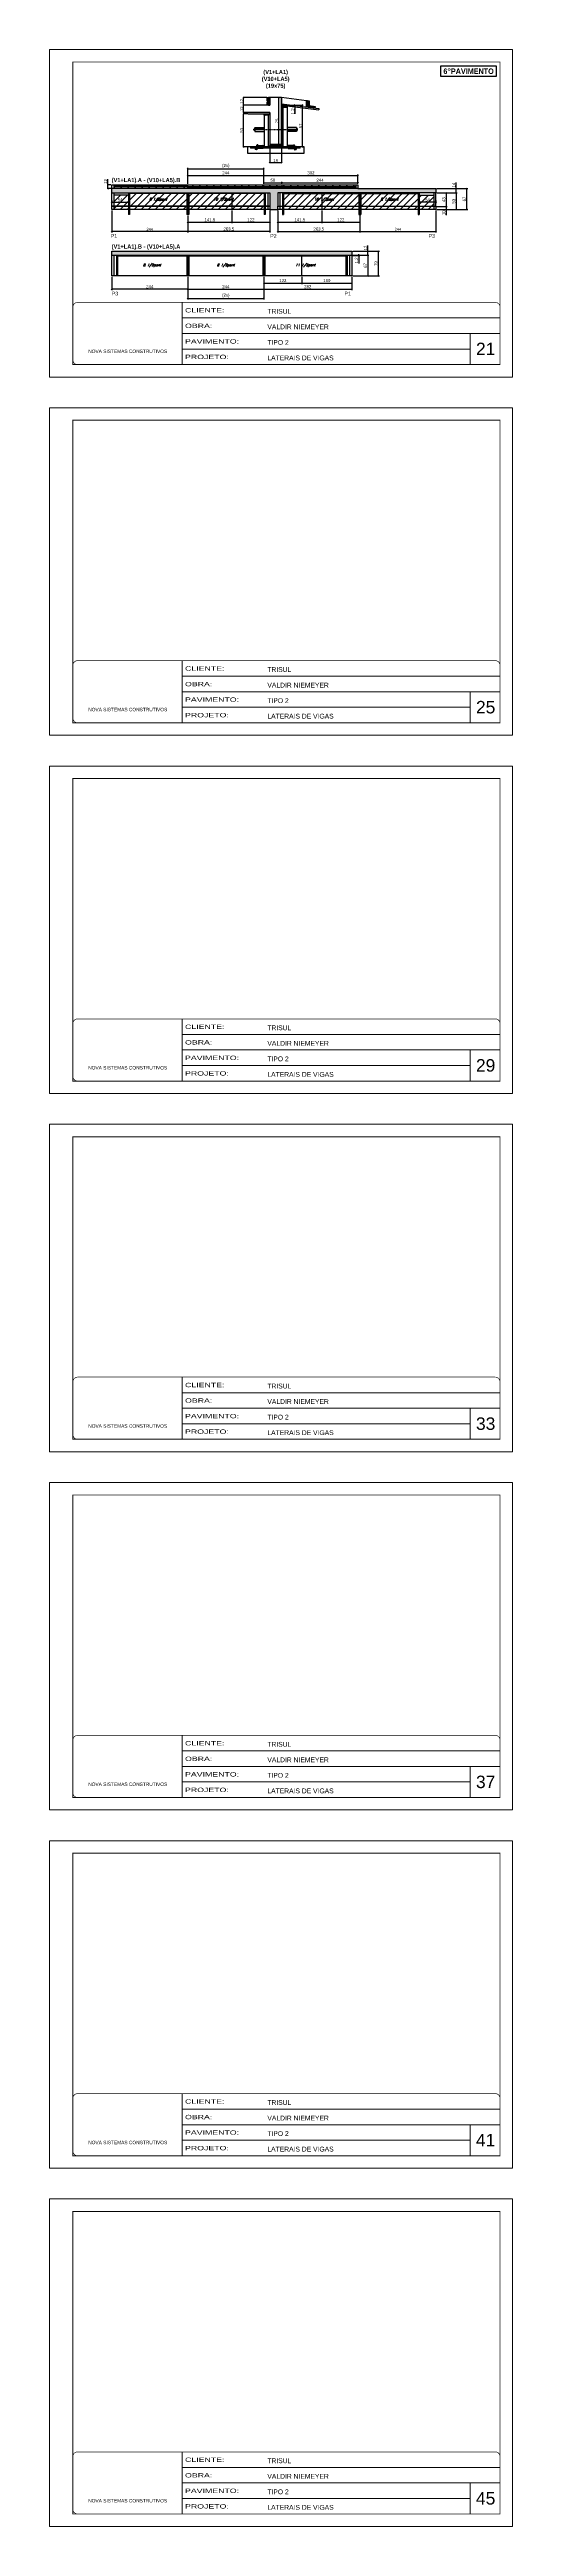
# Model space of a CAD drawing. Extents: x 3330 to 22105, y 1197 to 30204.
# Drawn here: x 12846 to 14331, y 16129 to 24070 of the extents above; entities that cross this region are included whole.
import ezdxf

# ---------------------------------------------------------------- set-up
doc = ezdxf.new("R2010")
doc.units = 0
for name, pattern in [('CONTINUO', [0]), ('DASHED', [0.75, 0.5, -0.25]), ('HIDDEN', [0.375, 0.25, -0.125])]:
    doc.linetypes.add(name, pattern=pattern)
for name, color, linetype in [('5', 5, 'Continuous'), ('barrote', 251, 'Continuous'), ('COTA', 241, 'Continuous'), ('NOMENCLATURA', 7, 'Continuous'), ('Painéis', 200, 'Continuous'), ('presilha', 1, 'Continuous'), ('SARR_2.2x10', 60, 'Continuous'), ('SARR_2.2x7', 40, 'Continuous'), ('SARR_3.5x7', 81, 'Continuous'), ('SARR_EDITAR', 141, 'Continuous'), ('TENSOR', 3, 'Continuous'), ('texto', 7, 'Continuous')]:
    doc.layers.add(name, color=color, linetype=linetype)
for name, color, linetype, lineweight in [('CARIMBO', 255, 'Continuous', 9), ('CONCRETO', 251, 'Continuous', 25), ('Folhas', 255, 'Continuous', 9), ('Hachura', 251, 'Continuous', 9), ('SARRAFO DE PRESSAO', 251, 'DASHED', 9), ('SCO-___-LAJ', 2, 'Continuous', 0)]:
    doc.layers.add(name, color=color, linetype=linetype, lineweight=lineweight)
doc.styles.add('ARIAL', font='arial.ttf')
doc.styles.add('COTA TECNICA', font='techl___.ttf', dxfattribs={"height": 10})
doc.styles.add('COTA TECNICA 2X', font='techl___.ttf', dxfattribs={"height": 10})
doc.styles.add('COTA TECNICA-50', font='techl___.ttf', dxfattribs={"height": 9})
doc.styles.add('Romans', font='romans.shx')
doc.styles.get("Standard").update_dxf_attribs({"font": 'arial.ttf'})
doc.styles.add('TECNICA', font='techb___.ttf', dxfattribs={"height": 10})
doc.styles.add('Tecnologia', font='')
doc.styles.get('Tecnologia').set_extended_font_data('Forgotten Futurist')
doc.dimstyles.new('COTA PAINEL-50', dxfattribs={"dimtxt": 9, "dimasz": 3, "dimexe": 3, "dimexo": 3, "dimgap": 3, "dimtad": 1, "dimdec": 1, "dimzin": 12, "dimdsep": 46, "dimtxsty": 'COTA TECNICA-50', "dimblk1": 'OBLIQUE', "dimblk2": 'OBLIQUE', "dimsah": 1, "dimcen": 0.9, "dimclrd": 4, "dimclre": 4, "dimclrt": 240, "dimadec": 1, "dimazin": 3, "dimtfac": 1, "dimtdec": 1, "dimtmove": 0, "dimatfit": 3, "dimfxl": 1, "dimtolj": 1, "dimtzin": 12, "dimarcsym": 0})
doc.dimstyles.new('PAINEL', dxfattribs={"dimtxt": 10, "dimasz": 3, "dimexe": 3, "dimexo": 3, "dimgap": 3, "dimtad": 1, "dimdec": 1, "dimzin": 12, "dimdsep": 46, "dimtxsty": 'COTA TECNICA', "dimblk1": 'OBLIQUE', "dimblk2": 'OBLIQUE', "dimsah": 1, "dimcen": 0.9, "dimclrd": 4, "dimclre": 4, "dimclrt": 240, "dimadec": 1, "dimazin": 3, "dimtfac": 1, "dimtdec": 1, "dimtmove": 0, "dimatfit": 3, "dimfxl": 1, "dimtolj": 1, "dimtzin": 12, "dimarcsym": 0})
doc.dimstyles.new('SECAO', dxfattribs={"dimscale": 0.333333, "dimtxt": 5, "dimasz": 9, "dimexe": 3, "dimexo": 3, "dimgap": 3, "dimtad": 1, "dimdec": 1, "dimlfac": 0.5, "dimzin": 12, "dimdsep": 46, "dimtxsty": 'COTA TECNICA 2X', "dimblk1": 'OBLIQUE', "dimblk2": 'OBLIQUE', "dimsah": 1, "dimcen": 0.9, "dimclrd": 4, "dimclre": 4, "dimclrt": 240, "dimadec": 1, "dimazin": 3, "dimtfac": 1, "dimtdec": 1, "dimtmove": 0, "dimatfit": 3, "dimfxl": 1, "dimtolj": 1, "dimtzin": 12, "dimarcsym": 0})
pattern_1 = [(135, (46708.3284, -99753.9328), (-1.122532015, -1.122532015), [])]

# ---------------------------------------------------------------- blocks, each defined once
blk = doc.blocks.new('9999999999')
at = {"color": 30, "linetype": 'CONTINUO'}
for p, q in [((98564.6, 34230.2), (98564.6, 34429.4)), ((98564.6, 34379.6), (99584, 34379.6)), ((98564.6, 34329.8), (99488, 34329.8)), ((99584, 34329.8), (99488, 34329.8)), ((99488, 34329.8), (99488, 34230.2)), ((98564.6, 34280), (99488, 34280))]:
    blk.add_line(p, q, dxfattribs=at)
at = {"color": 30, "linetype": 'CONTINUO', "const_width": 2}
blk.add_lwpolyline([(99584, 34230.2), (99584, 34414.4, 0.414214), (99569, 34429.4), (98229, 34429.4, 0.414214), (98214, 34414.4), (98214, 34245.2, 0.414214), (98229, 34230.2), (99584, 34230.2)], format="xyb", dxfattribs=at)
at = {"layer": 'Folhas'}
blk.add_lwpolyline([(98139, 34190.2), (99624, 34190.2), (99624, 35240.2), (98139, 35240.2)], close=True, dxfattribs=at)
at = {"layer": 'Folhas', "color": 30, "const_width": 3}
blk.add_lwpolyline([(98214, 34230.2), (99584, 34230.2), (99584, 35200.2), (98214, 35200.2)], close=True, dxfattribs=at)
at = {"color": 7, "linetype": 'Continuous', "ltscale": 5, "style": 'ARIAL'}
for s, height, p in [('TRISUL', 15.48, (98837.7, 34393.1)), ('VALDIR NIEMEYER', 15.483, (98837.7, 34343.3)), ('TIPO 2', 15.48, (98837.7, 34293.5)), ('NOVA SISTEMAS CONSTRUTIVOS', 11.059, (98263.2, 34267.2)), ('LATERAIS DE VIGAS', 15.483, (98837.7, 34243.7))]:
    blk.add_text(s, height=height, dxfattribs=at).set_placement(p)
at = {"layer": 'Folhas', "color": 7, "style": 'Tecnologia', "width": 1.5}
for s, p in [('CLIENTE:', (98573.7, 34397.2)), ('OBRA:', (98573.7, 34347.3)), ('PAVIMENTO:', (98573.7, 34297.5)), ('PROJETO:', (98573.7, 34247.7))]:
    blk.add_text(s, height=14, dxfattribs=at).set_placement(p)
blk = doc.blocks.new('PRESILHA METÁLICA 1')
at = {"layer": 'presilha'}
for p, q in [((0, 13), (6, 13)), ((0, 13), (0, 0)), ((6, 0), (0, 0)), ((6, 15), (7, 15)), ((6, -3), (6, 15)), ((6, 13), (6, 0)), ((7, 11), (7, 20)), ((7, 15), (7, -3)), ((38, 4), (7, 4)), ((12, 21), (9, 21)), ((9, 12), (9, 19)), ((12, 19), (10, 19)), ((38, 11), (10, 11)), ((12, 21), (12, 19)), ((38, 11), (38, 4)), ((7, -3), (6, -3))]:
    blk.add_line(p, q, dxfattribs=at)
for centre, radius, start, end in [((9, 20), 1.14, 90, 180), ((10, 19), 0.57, 90, 180), ((10, 12), 0.57, 180, 270)]:
    blk.add_arc(centre, radius, start, end, dxfattribs=at)
blk = doc.blocks.new('_Oblique')
at = {"color": 0, "linetype": 'ByBlock', "lineweight": -2}
blk.add_line((-0.5, -0.5), (0.5, 0.5), dxfattribs=at)
blk = doc.blocks.new('*D2185')
at = {"layer": 'COTA', "color": 4, "lineweight": -2, "transparency": 16777216}
for p, q in [((13552.4, 23757.2), (13552.4, 23707)), ((13590.4, 23757.2), (13590.4, 23707)), ((13552.4, 23708), (13590.4, 23708))]:
    blk.add_line(p, q, dxfattribs=at)
at = {"layer": 'Defpoints', "color": 0, "transparency": 16777216}
for p in [(13552.4, 23758.2), (13590.4, 23758.2), (13590.4, 23708)]:
    blk.add_point(p, dxfattribs=at)
at = {"layer": 'COTA', "color": 4, "lineweight": -2, "transparency": 16777216, "xscale": 3, "yscale": 3, "zscale": 3, "rotation": 180}
blk.add_blockref('_Oblique', (13552.4, 23708), dxfattribs=at)
at = {"layer": 'COTA', "color": 4, "lineweight": -2, "transparency": 16777216, "xscale": 3, "yscale": 3, "zscale": 3}
blk.add_blockref('_Oblique', (13590.4, 23708), dxfattribs=at)
at = {"layer": 'COTA', "color": 240, "transparency": 16777216, "insert": (13571.4, 23714.1), "char_height": 10, "attachment_point": 5, "style": 'COTA TECNICA 2X'}
blk.add_mtext('\\A1;19', dxfattribs=at)
blk = doc.blocks.new('*D2186')
at = {"layer": 'COTA', "color": 4, "lineweight": -2, "transparency": 16777216}
for p, q in [((13482.7, 23864.2), (13467.7, 23864.2)), ((13468.7, 23758.2), (13468.7, 23864.2)), ((13480.3, 23758.2), (13467.7, 23758.2))]:
    blk.add_line(p, q, dxfattribs=at)
at = {"layer": 'Defpoints', "color": 0, "transparency": 16777216}
for p in [(13468.7, 23864.2), (13483.7, 23864.2), (13481.3, 23758.2)]:
    blk.add_point(p, dxfattribs=at)
at = {"layer": 'COTA', "color": 4, "lineweight": -2, "transparency": 16777216, "xscale": 3, "yscale": 3, "zscale": 3}
for p, rotation in [((13468.7, 23864.2), 90), ((13468.7, 23758.2), 270)]:
    blk.add_blockref('_Oblique', p, dxfattribs=dict(at, rotation=rotation))
at = {"layer": 'COTA', "color": 240, "transparency": 16777216, "insert": (13462.5, 23811.2), "char_height": 10, "attachment_point": 5, "rotation": 90, "style": 'COTA TECNICA 2X'}
blk.add_mtext('\\A1;53', dxfattribs=at)
blk = doc.blocks.new('*D2187')
at = {"layer": 'COTA', "color": 4, "lineweight": -2, "transparency": 16777216}
for p, q in [((13482.7, 23892.2), (13467.7, 23892.2)), ((13482.7, 23868.2), (13467.7, 23868.2)), ((13468.7, 23868.2), (13468.7, 23892.2))]:
    blk.add_line(p, q, dxfattribs=at)
at = {"layer": 'Defpoints', "color": 0, "transparency": 16777216}
for p in [(13468.7, 23892.2), (13483.7, 23892.2), (13483.7, 23868.2)]:
    blk.add_point(p, dxfattribs=at)
at = {"layer": 'COTA', "color": 4, "lineweight": -2, "transparency": 16777216, "xscale": 3, "yscale": 3, "zscale": 3}
for p, rotation in [((13468.7, 23892.2), 90), ((13468.7, 23868.2), 270)]:
    blk.add_blockref('_Oblique', p, dxfattribs=dict(at, rotation=rotation))
at = {"layer": 'COTA', "color": 240, "transparency": 16777216, "insert": (13462.7, 23880.2), "char_height": 10, "attachment_point": 5, "rotation": 90, "style": 'COTA TECNICA 2X'}
blk.add_mtext('\\A1;12', dxfattribs=at)
blk = doc.blocks.new('*D2188')
at = {"layer": 'COTA', "color": 4, "lineweight": -2, "transparency": 16777216}
for p, q in [((13543.4, 23916.2), (13467.7, 23916.2)), ((13468.7, 23892.2), (13468.7, 23916.2)), ((13482.7, 23892.2), (13467.7, 23892.2))]:
    blk.add_line(p, q, dxfattribs=at)
at = {"layer": 'Defpoints', "color": 0, "transparency": 16777216}
for p in [(13468.7, 23916.2), (13544.4, 23916.2), (13483.7, 23892.2)]:
    blk.add_point(p, dxfattribs=at)
at = {"layer": 'COTA', "color": 4, "lineweight": -2, "transparency": 16777216, "xscale": 3, "yscale": 3, "zscale": 3}
for p, rotation in [((13468.7, 23916.2), 90), ((13468.7, 23892.2), 270)]:
    blk.add_blockref('_Oblique', p, dxfattribs=dict(at, rotation=rotation))
at = {"layer": 'COTA', "color": 240, "transparency": 16777216, "insert": (13462.7, 23904.2), "char_height": 10, "attachment_point": 5, "rotation": 90, "style": 'COTA TECNICA 2X'}
blk.add_mtext('\\A1;12', dxfattribs=at)
blk = doc.blocks.new('*D2189')
at = {"layer": 'COTA', "color": 4, "lineweight": -2, "transparency": 16777216}
for p, q in [((13591.4, 23892.2), (13658.7, 23892.2)), ((13657.7, 23758.2), (13657.7, 23892.2)), ((13662.3, 23758.2), (13656.7, 23758.2))]:
    blk.add_line(p, q, dxfattribs=at)
at = {"layer": 'Defpoints', "color": 0, "transparency": 16777216}
for p in [(13590.4, 23892.2), (13657.7, 23892.2), (13663.3, 23758.2)]:
    blk.add_point(p, dxfattribs=at)
at = {"layer": 'COTA', "color": 4, "lineweight": -2, "transparency": 16777216, "xscale": 3, "yscale": 3, "zscale": 3}
for p, rotation in [((13657.7, 23892.2), 90), ((13657.7, 23758.2), 270)]:
    blk.add_blockref('_Oblique', p, dxfattribs=dict(at, rotation=rotation))
at = {"layer": 'COTA', "color": 240, "transparency": 16777216, "insert": (13651.6, 23825.2), "char_height": 10, "attachment_point": 5, "rotation": 90, "style": 'COTA TECNICA 2X'}
blk.add_mtext('\\A1;67', dxfattribs=at)
blk = doc.blocks.new('*D2190')
at = {"layer": 'COTA', "color": 4, "lineweight": -2, "transparency": 16777216}
for p, q in [((13589.4, 23916.2), (13581.1, 23916.2)), ((13582.1, 23766.2), (13582.1, 23916.2)), ((13589.4, 23766.2), (13581.1, 23766.2))]:
    blk.add_line(p, q, dxfattribs=at)
at = {"layer": 'Defpoints', "color": 0, "transparency": 16777216}
for p in [(13582.1, 23916.2), (13590.4, 23916.2), (13590.4, 23766.2)]:
    blk.add_point(p, dxfattribs=at)
at = {"layer": 'COTA', "color": 4, "lineweight": -2, "transparency": 16777216, "xscale": 3, "yscale": 3, "zscale": 3}
for p, rotation in [((13582.1, 23916.2), 90), ((13582.1, 23766.2), 270)]:
    blk.add_blockref('_Oblique', p, dxfattribs=dict(at, rotation=rotation))
at = {"layer": 'COTA', "color": 240, "transparency": 16777216, "insert": (13576, 23841.2), "char_height": 10, "attachment_point": 5, "rotation": 90, "style": 'COTA TECNICA 2X'}
blk.add_mtext('\\A1;75', dxfattribs=at)
blk = doc.blocks.new('*D2191')
at = {"layer": 'COTA', "color": 4, "lineweight": -2, "transparency": 16777216}
for p, q in [((13591.4, 23892.2), (13633.5, 23892.2)), ((13609, 23889.9), (13633.5, 23889.9)), ((13632.5, 23892.2), (13632.5, 23889.9)), ((13632.5, 23889.9), (13632.5, 23863.8))]:
    blk.add_line(p, q, dxfattribs=at)
at = {"layer": 'Defpoints', "color": 0, "transparency": 16777216}
for p in [(13590.4, 23892.2), (13608, 23889.9), (13632.5, 23892.2)]:
    blk.add_point(p, dxfattribs=at)
at = {"layer": 'COTA', "color": 4, "lineweight": -2, "transparency": 16777216, "xscale": 3, "yscale": 3, "zscale": 3}
for p, rotation in [((13632.5, 23892.2), 90), ((13632.5, 23889.9), 270)]:
    blk.add_blockref('_Oblique', p, dxfattribs=dict(at, rotation=rotation))
at = {"layer": 'COTA', "color": 240, "transparency": 16777216, "insert": (13626.4, 23872), "char_height": 10, "attachment_point": 5, "rotation": 90, "style": 'COTA TECNICA 2X'}
blk.add_mtext('\\A1;1.2', dxfattribs=at)
blk = doc.blocks.new('*D2194')
at = {"layer": 'COTA', "color": 4, "linetype": 'ByBlock', "lineweight": -2, "transparency": 16777216}
for p, q in [((13045.5, 23554.5), (13045.5, 23483.5)), ((13289.5, 23538.5), (13289.5, 23483.5)), ((13289.5, 23486.5), (13045.5, 23486.5))]:
    blk.add_line(p, q, dxfattribs=at)
at = {"layer": 'Defpoints', "color": 0, "linetype": 'ByBlock', "transparency": 16777216}
for p in [(13045.5, 23557.5), (13289.5, 23541.5), (13045.5, 23486.5)]:
    blk.add_point(p, dxfattribs=at)
at = {"layer": 'COTA', "color": 4, "linetype": 'ByBlock', "lineweight": -2, "transparency": 16777216, "xscale": 3, "yscale": 3, "zscale": 3, "rotation": 180}
blk.add_blockref('_Oblique', (13045.5, 23486.5), dxfattribs=at)
at = {"layer": 'COTA', "color": 4, "linetype": 'ByBlock', "lineweight": -2, "transparency": 16777216, "xscale": 3, "yscale": 3, "zscale": 3}
blk.add_blockref('_Oblique', (13289.5, 23486.5), dxfattribs=at)
at = {"layer": 'COTA', "color": 240, "linetype": 'ByBlock', "transparency": 16777216, "insert": (13167.5, 23494.1), "char_height": 9, "attachment_point": 5, "style": 'COTA TECNICA-50'}
blk.add_mtext('\\A1;244', dxfattribs=at)
blk = doc.blocks.new('*D2195')
at = {"layer": 'COTA', "color": 4, "linetype": 'ByBlock', "lineweight": -2, "transparency": 16777216}
for p, q in [((13289.5, 23538.5), (13289.5, 23483.5)), ((13553, 23554.5), (13553, 23483.5)), ((13553, 23486.5), (13289.5, 23486.5))]:
    blk.add_line(p, q, dxfattribs=at)
at = {"layer": 'Defpoints', "color": 0, "linetype": 'ByBlock', "transparency": 16777216}
for p in [(13289.5, 23541.5), (13553, 23557.5), (13289.5, 23486.5)]:
    blk.add_point(p, dxfattribs=at)
at = {"layer": 'COTA', "color": 4, "linetype": 'ByBlock', "lineweight": -2, "transparency": 16777216, "xscale": 3, "yscale": 3, "zscale": 3, "rotation": 180}
blk.add_blockref('_Oblique', (13289.5, 23486.5), dxfattribs=at)
at = {"layer": 'COTA', "color": 4, "linetype": 'ByBlock', "lineweight": -2, "transparency": 16777216, "xscale": 3, "yscale": 3, "zscale": 3}
blk.add_blockref('_Oblique', (13553, 23486.5), dxfattribs=at)
at = {"layer": 'COTA', "color": 240, "linetype": 'ByBlock', "transparency": 16777216, "insert": (13421.3, 23494.7), "char_height": 10, "attachment_point": 5, "style": 'COTA TECNICA'}
blk.add_mtext('\\A1;263.5', dxfattribs=at)
blk = doc.blocks.new('*D2196')
at = {"layer": 'COTA', "color": 4, "lineweight": -2, "transparency": 16777216}
for p, q in [((13045.5, 23586), (13045.5, 23577.4)), ((13045.5, 23580.4), (13099.5, 23580.4)), ((13099.5, 23586), (13099.5, 23577.4))]:
    blk.add_line(p, q, dxfattribs=at)
at = {"layer": 'Defpoints', "color": 0, "transparency": 16777216}
for p in [(13045.5, 23589), (13099.5, 23589), (13099.5, 23580.4)]:
    blk.add_point(p, dxfattribs=at)
at = {"layer": 'COTA', "color": 4, "lineweight": -2, "transparency": 16777216, "xscale": 3, "yscale": 3, "zscale": 3, "rotation": 180}
blk.add_blockref('_Oblique', (13045.5, 23580.4), dxfattribs=at)
at = {"layer": 'COTA', "color": 4, "lineweight": -2, "transparency": 16777216, "xscale": 3, "yscale": 3, "zscale": 3}
blk.add_blockref('_Oblique', (13099.5, 23580.4), dxfattribs=at)
at = {"layer": 'COTA', "color": 240, "transparency": 16777216, "insert": (13072.5, 23588.5), "char_height": 10, "attachment_point": 5, "style": 'COTA TECNICA'}
blk.add_mtext('\\A1;54', dxfattribs=at)
blk = doc.blocks.new('*D2197')
at = {"layer": 'COTA', "color": 4, "linetype": 'ByBlock', "lineweight": -2, "transparency": 16777216}
for p, q in [((13841.5, 23538.5), (13841.5, 23483.5)), ((14085.5, 23554.5), (14085.5, 23483.5)), ((13841.5, 23486.5), (14085.5, 23486.5))]:
    blk.add_line(p, q, dxfattribs=at)
at = {"layer": 'Defpoints', "color": 0, "linetype": 'ByBlock', "transparency": 16777216}
for p in [(13841.5, 23541.5), (14085.5, 23557.5), (14085.5, 23486.5)]:
    blk.add_point(p, dxfattribs=at)
at = {"layer": 'COTA', "color": 4, "linetype": 'ByBlock', "lineweight": -2, "transparency": 16777216, "xscale": 3, "yscale": 3, "zscale": 3, "rotation": 180}
blk.add_blockref('_Oblique', (13841.5, 23486.5), dxfattribs=at)
at = {"layer": 'COTA', "color": 4, "linetype": 'ByBlock', "lineweight": -2, "transparency": 16777216, "xscale": 3, "yscale": 3, "zscale": 3}
blk.add_blockref('_Oblique', (14085.5, 23486.5), dxfattribs=at)
at = {"layer": 'COTA', "color": 240, "linetype": 'ByBlock', "transparency": 16777216, "insert": (13963.5, 23494.1), "char_height": 9, "attachment_point": 5, "style": 'COTA TECNICA-50'}
blk.add_mtext('\\A1;244', dxfattribs=at)
blk = doc.blocks.new('*D2198')
at = {"layer": 'COTA', "color": 4, "linetype": 'ByBlock', "lineweight": -2, "transparency": 16777216}
for p, q in [((13578, 23554.5), (13578, 23483.5)), ((13841.5, 23538.5), (13841.5, 23483.5)), ((13578, 23486.5), (13841.5, 23486.5))]:
    blk.add_line(p, q, dxfattribs=at)
at = {"layer": 'Defpoints', "color": 0, "linetype": 'ByBlock', "transparency": 16777216}
for p in [(13578, 23557.5), (13841.5, 23541.5), (13841.5, 23486.5)]:
    blk.add_point(p, dxfattribs=at)
at = {"layer": 'COTA', "color": 4, "linetype": 'ByBlock', "lineweight": -2, "transparency": 16777216, "xscale": 3, "yscale": 3, "zscale": 3, "rotation": 180}
blk.add_blockref('_Oblique', (13578, 23486.5), dxfattribs=at)
at = {"layer": 'COTA', "color": 4, "linetype": 'ByBlock', "lineweight": -2, "transparency": 16777216, "xscale": 3, "yscale": 3, "zscale": 3}
blk.add_blockref('_Oblique', (13841.5, 23486.5), dxfattribs=at)
at = {"layer": 'COTA', "color": 240, "linetype": 'ByBlock', "transparency": 16777216, "insert": (13709.8, 23494.7), "char_height": 10, "attachment_point": 5, "style": 'COTA TECNICA'}
blk.add_mtext('\\A1;263.5', dxfattribs=at)
blk = doc.blocks.new('*D2199')
at = {"layer": 'COTA', "color": 4, "lineweight": -2, "transparency": 16777216}
for p, q in [((14031.5, 23586), (14031.5, 23577.4)), ((14085.5, 23580.4), (14031.5, 23580.4)), ((14085.5, 23586), (14085.5, 23577.4))]:
    blk.add_line(p, q, dxfattribs=at)
at = {"layer": 'Defpoints', "color": 0, "transparency": 16777216}
for p in [(14031.5, 23589), (14085.5, 23589), (14031.5, 23580.4)]:
    blk.add_point(p, dxfattribs=at)
at = {"layer": 'COTA', "color": 4, "lineweight": -2, "transparency": 16777216, "xscale": 3, "yscale": 3, "zscale": 3, "rotation": 180}
blk.add_blockref('_Oblique', (14031.5, 23580.4), dxfattribs=at)
at = {"layer": 'COTA', "color": 4, "lineweight": -2, "transparency": 16777216, "xscale": 3, "yscale": 3, "zscale": 3}
blk.add_blockref('_Oblique', (14085.5, 23580.4), dxfattribs=at)
at = {"layer": 'COTA', "color": 240, "transparency": 16777216, "insert": (14058.5, 23588.5), "char_height": 10, "attachment_point": 5, "style": 'COTA TECNICA'}
blk.add_mtext('\\A1;54', dxfattribs=at)
blk = doc.blocks.new('*D2200')
at = {"layer": 'COTA', "color": 4, "linetype": 'ByBlock', "lineweight": -2, "transparency": 16777216}
for p, q in [((14088.5, 23610.5), (14121.6, 23610.5)), ((14118.6, 23610.5), (14118.6, 23567.5)), ((14088.5, 23567.5), (14121.6, 23567.5))]:
    blk.add_line(p, q, dxfattribs=at)
at = {"layer": 'Defpoints', "color": 0, "linetype": 'ByBlock', "transparency": 16777216}
for p in [(14085.5, 23610.5), (14085.5, 23567.5), (14118.6, 23567.5)]:
    blk.add_point(p, dxfattribs=at)
at = {"layer": 'COTA', "color": 4, "linetype": 'ByBlock', "lineweight": -2, "transparency": 16777216, "xscale": 3, "yscale": 3, "zscale": 3}
for p, rotation in [((14118.6, 23610.5), 90), ((14118.6, 23567.5), 270)]:
    blk.add_blockref('_Oblique', p, dxfattribs=dict(at, rotation=rotation))
at = {"layer": 'COTA', "color": 240, "linetype": 'ByBlock', "transparency": 16777216, "insert": (14110.4, 23589), "char_height": 10, "attachment_point": 5, "rotation": 90, "style": 'COTA TECNICA'}
blk.add_mtext('\\A1;43', dxfattribs=at)
blk = doc.blocks.new('*D2201')
at = {"layer": 'COTA', "color": 4, "lineweight": -2, "transparency": 16777216}
for p, q in [((13289.5, 23538.5), (13289.5, 23513.4)), ((13289.5, 23516.4), (13431, 23516.4)), ((13431, 23554.5), (13431, 23513.4))]:
    blk.add_line(p, q, dxfattribs=at)
at = {"layer": 'Defpoints', "color": 0, "transparency": 16777216}
for p in [(13289.5, 23541.5), (13431, 23557.5), (13431, 23516.4)]:
    blk.add_point(p, dxfattribs=at)
at = {"layer": 'COTA', "color": 4, "lineweight": -2, "transparency": 16777216, "xscale": 3, "yscale": 3, "zscale": 3, "rotation": 180}
blk.add_blockref('_Oblique', (13289.5, 23516.4), dxfattribs=at)
at = {"layer": 'COTA', "color": 4, "lineweight": -2, "transparency": 16777216, "xscale": 3, "yscale": 3, "zscale": 3}
blk.add_blockref('_Oblique', (13431, 23516.4), dxfattribs=at)
at = {"layer": 'COTA', "color": 240, "transparency": 16777216, "insert": (13360.3, 23524.5), "char_height": 10, "attachment_point": 5, "style": 'COTA TECNICA'}
blk.add_mtext('\\A1;141.5', dxfattribs=at)
blk = doc.blocks.new('*D2202')
at = {"layer": 'COTA', "color": 4, "lineweight": -2, "transparency": 16777216}
for p, q in [((13431, 23554.5), (13431, 23513.4)), ((13431, 23516.4), (13553, 23516.4)), ((13553, 23538.5), (13553, 23513.4))]:
    blk.add_line(p, q, dxfattribs=at)
at = {"layer": 'Defpoints', "color": 0, "transparency": 16777216}
for p in [(13431, 23557.5), (13553, 23541.5), (13553, 23516.4)]:
    blk.add_point(p, dxfattribs=at)
at = {"layer": 'COTA', "color": 4, "lineweight": -2, "transparency": 16777216, "xscale": 3, "yscale": 3, "zscale": 3, "rotation": 180}
blk.add_blockref('_Oblique', (13431, 23516.4), dxfattribs=at)
at = {"layer": 'COTA', "color": 4, "lineweight": -2, "transparency": 16777216, "xscale": 3, "yscale": 3, "zscale": 3}
blk.add_blockref('_Oblique', (13553, 23516.4), dxfattribs=at)
at = {"layer": 'COTA', "color": 240, "transparency": 16777216, "insert": (13492, 23524.5), "char_height": 10, "attachment_point": 5, "style": 'COTA TECNICA'}
blk.add_mtext('\\A1;122', dxfattribs=at)
blk = doc.blocks.new('*D2203')
at = {"layer": 'COTA', "color": 4, "lineweight": -2, "transparency": 16777216}
for p, q in [((13578, 23554.5), (13578, 23513.4)), ((13578, 23516.4), (13719.5, 23516.4)), ((13719.5, 23538.5), (13719.5, 23513.4))]:
    blk.add_line(p, q, dxfattribs=at)
at = {"layer": 'Defpoints', "color": 0, "transparency": 16777216}
for p in [(13578, 23557.5), (13719.5, 23541.5), (13719.5, 23516.4)]:
    blk.add_point(p, dxfattribs=at)
at = {"layer": 'COTA', "color": 4, "lineweight": -2, "transparency": 16777216, "xscale": 3, "yscale": 3, "zscale": 3, "rotation": 180}
blk.add_blockref('_Oblique', (13578, 23516.4), dxfattribs=at)
at = {"layer": 'COTA', "color": 4, "lineweight": -2, "transparency": 16777216, "xscale": 3, "yscale": 3, "zscale": 3}
blk.add_blockref('_Oblique', (13719.5, 23516.4), dxfattribs=at)
at = {"layer": 'COTA', "color": 240, "transparency": 16777216, "insert": (13648.8, 23524.5), "char_height": 10, "attachment_point": 5, "style": 'COTA TECNICA'}
blk.add_mtext('\\A1;141.5', dxfattribs=at)
blk = doc.blocks.new('*D2204')
at = {"layer": 'COTA', "color": 4, "lineweight": -2, "transparency": 16777216}
for p, q in [((13719.5, 23554.5), (13719.5, 23513.4)), ((13719.5, 23516.4), (13841.5, 23516.4)), ((13841.5, 23538.5), (13841.5, 23513.4))]:
    blk.add_line(p, q, dxfattribs=at)
at = {"layer": 'Defpoints', "color": 0, "transparency": 16777216}
for p in [(13719.5, 23557.5), (13841.5, 23541.5), (13841.5, 23516.4)]:
    blk.add_point(p, dxfattribs=at)
at = {"layer": 'COTA', "color": 4, "lineweight": -2, "transparency": 16777216, "xscale": 3, "yscale": 3, "zscale": 3, "rotation": 180}
blk.add_blockref('_Oblique', (13719.5, 23516.4), dxfattribs=at)
at = {"layer": 'COTA', "color": 4, "lineweight": -2, "transparency": 16777216, "xscale": 3, "yscale": 3, "zscale": 3}
blk.add_blockref('_Oblique', (13841.5, 23516.4), dxfattribs=at)
at = {"layer": 'COTA', "color": 240, "transparency": 16777216, "insert": (13780.5, 23524.5), "char_height": 10, "attachment_point": 5, "style": 'COTA TECNICA'}
blk.add_mtext('\\A1;122', dxfattribs=at)
blk = doc.blocks.new('*D2211')
at = {"layer": 'COTA', "color": 4, "lineweight": -2, "transparency": 16777216}
for p, q in [((14088.5, 23567.5), (14121.6, 23567.5)), ((14088.5, 23557.5), (14121.6, 23557.5)), ((14118.6, 23567.5), (14118.6, 23557.5)), ((14118.6, 23557.5), (14118.6, 23539.1))]:
    blk.add_line(p, q, dxfattribs=at)
at = {"layer": 'Defpoints', "color": 0, "transparency": 16777216}
for p in [(14085.5, 23567.5), (14085.5, 23557.5), (14118.6, 23557.5)]:
    blk.add_point(p, dxfattribs=at)
at = {"layer": 'COTA', "color": 4, "lineweight": -2, "transparency": 16777216, "xscale": 3, "yscale": 3, "zscale": 3}
for p, rotation in [((14118.6, 23567.5), 90), ((14118.6, 23557.5), 270)]:
    blk.add_blockref('_Oblique', p, dxfattribs=dict(at, rotation=rotation))
at = {"layer": 'COTA', "color": 240, "transparency": 16777216, "insert": (14110.5, 23546.8), "char_height": 10, "attachment_point": 5, "rotation": 90, "style": 'COTA TECNICA'}
blk.add_mtext('\\A1;10', dxfattribs=at)
blk = doc.blocks.new('*D2212')
at = {"layer": 'COTA', "color": 4, "lineweight": -2, "transparency": 16777216}
for p, q in [((14088.5, 23610.5), (14153.7, 23610.5)), ((14150.7, 23610.5), (14150.7, 23557.5)), ((14088.5, 23557.5), (14153.7, 23557.5))]:
    blk.add_line(p, q, dxfattribs=at)
at = {"layer": 'Defpoints', "color": 0, "transparency": 16777216}
for p in [(14085.5, 23610.5), (14085.5, 23557.5), (14150.7, 23557.5)]:
    blk.add_point(p, dxfattribs=at)
at = {"layer": 'COTA', "color": 4, "lineweight": -2, "transparency": 16777216, "xscale": 3, "yscale": 3, "zscale": 3}
for p, rotation in [((14150.7, 23610.5), 90), ((14150.7, 23557.5), 270)]:
    blk.add_blockref('_Oblique', p, dxfattribs=dict(at, rotation=rotation))
at = {"layer": 'COTA', "color": 240, "transparency": 16777216, "insert": (14142.5, 23584), "char_height": 10, "attachment_point": 5, "rotation": 90, "style": 'COTA TECNICA'}
blk.add_mtext('\\A1;53', dxfattribs=at)
blk = doc.blocks.new('*D2207')
at = {"layer": 'COTA', "color": 4, "lineweight": -2, "transparency": 16777216}
for p, q in [((13289.5, 23639.5), (13289.5, 23669.6)), ((13289.5, 23666.6), (13533.5, 23666.6)), ((13533.5, 23639.5), (13533.5, 23669.6))]:
    blk.add_line(p, q, dxfattribs=at)
at = {"layer": 'Defpoints', "color": 0, "transparency": 16777216}
for p in [(13533.5, 23666.6), (13289.5, 23636.5), (13533.5, 23636.5)]:
    blk.add_point(p, dxfattribs=at)
at = {"layer": 'COTA', "color": 4, "lineweight": -2, "transparency": 16777216, "xscale": 3, "yscale": 3, "zscale": 3, "rotation": 180}
blk.add_blockref('_Oblique', (13289.5, 23666.6), dxfattribs=at)
at = {"layer": 'COTA', "color": 4, "lineweight": -2, "transparency": 16777216, "xscale": 3, "yscale": 3, "zscale": 3}
blk.add_blockref('_Oblique', (13533.5, 23666.6), dxfattribs=at)
at = {"layer": 'COTA', "color": 240, "transparency": 16777216, "insert": (13411.5, 23674.7), "char_height": 10, "attachment_point": 5, "style": 'COTA TECNICA'}
blk.add_mtext('\\A1;244', dxfattribs=at)
blk = doc.blocks.new('*D2208')
at = {"layer": 'COTA', "color": 4, "lineweight": -2, "transparency": 16777216}
for p, q in [((13533.5, 23639.5), (13533.5, 23669.6)), ((13533.5, 23666.6), (13835.5, 23666.6)), ((13835.5, 23639.5), (13835.5, 23669.6))]:
    blk.add_line(p, q, dxfattribs=at)
at = {"layer": 'Defpoints', "color": 0, "transparency": 16777216}
for p in [(13835.5, 23666.6), (13533.5, 23636.5), (13835.5, 23636.5)]:
    blk.add_point(p, dxfattribs=at)
at = {"layer": 'COTA', "color": 4, "lineweight": -2, "transparency": 16777216, "xscale": 3, "yscale": 3, "zscale": 3, "rotation": 180}
blk.add_blockref('_Oblique', (13533.5, 23666.6), dxfattribs=at)
at = {"layer": 'COTA', "color": 4, "lineweight": -2, "transparency": 16777216, "xscale": 3, "yscale": 3, "zscale": 3}
blk.add_blockref('_Oblique', (13835.5, 23666.6), dxfattribs=at)
at = {"layer": 'COTA', "color": 240, "transparency": 16777216, "insert": (13684.5, 23674.8), "char_height": 10, "attachment_point": 5, "style": 'COTA TECNICA'}
blk.add_mtext('\\A1;302', dxfattribs=at)
blk = doc.blocks.new('*D2209')
at = {"layer": 'COTA', "color": 4, "lineweight": -2, "transparency": 16777216}
for p, q in [((13533.5, 23639.5), (13533.5, 23646.1)), ((13533.5, 23643.1), (13591.5, 23643.1)), ((13591.5, 23639.5), (13591.5, 23646.1))]:
    blk.add_line(p, q, dxfattribs=at)
at = {"layer": 'Defpoints', "color": 0, "transparency": 16777216}
for p in [(13533.5, 23636.5), (13591.5, 23643.1), (13591.5, 23636.5)]:
    blk.add_point(p, dxfattribs=at)
at = {"layer": 'COTA', "color": 4, "lineweight": -2, "transparency": 16777216, "xscale": 3, "yscale": 3, "zscale": 3, "rotation": 180}
blk.add_blockref('_Oblique', (13533.5, 23643.1), dxfattribs=at)
at = {"layer": 'COTA', "color": 4, "lineweight": -2, "transparency": 16777216, "xscale": 3, "yscale": 3, "zscale": 3}
blk.add_blockref('_Oblique', (13591.5, 23643.1), dxfattribs=at)
at = {"layer": 'COTA', "color": 240, "transparency": 16777216, "insert": (13562.5, 23651.2), "char_height": 10, "attachment_point": 5, "style": 'COTA TECNICA'}
blk.add_mtext('\\A1;58', dxfattribs=at)
blk = doc.blocks.new('*D2210')
at = {"layer": 'COTA', "color": 4, "lineweight": -2, "transparency": 16777216}
for p, q in [((13591.5, 23639.5), (13591.5, 23646.1)), ((13591.5, 23643.1), (13835.5, 23643.1)), ((13835.5, 23639.5), (13835.5, 23646.1))]:
    blk.add_line(p, q, dxfattribs=at)
at = {"layer": 'Defpoints', "color": 0, "transparency": 16777216}
for p in [(13591.5, 23636.5), (13835.5, 23643.1), (13835.5, 23636.5)]:
    blk.add_point(p, dxfattribs=at)
at = {"layer": 'COTA', "color": 4, "lineweight": -2, "transparency": 16777216, "xscale": 3, "yscale": 3, "zscale": 3, "rotation": 180}
blk.add_blockref('_Oblique', (13591.5, 23643.1), dxfattribs=at)
at = {"layer": 'COTA', "color": 4, "lineweight": -2, "transparency": 16777216, "xscale": 3, "yscale": 3, "zscale": 3}
blk.add_blockref('_Oblique', (13835.5, 23643.1), dxfattribs=at)
at = {"layer": 'COTA', "color": 240, "transparency": 16777216, "insert": (13713.5, 23651.1), "char_height": 10, "attachment_point": 5, "style": 'COTA TECNICA'}
blk.add_mtext('\\A1;244', dxfattribs=at)
blk = doc.blocks.new('*D2193')
at = {"layer": 'COTA', "color": 4, "lineweight": -2, "transparency": 16777216}
for p, q in [((13289.5, 23639.5), (13289.5, 23690.8)), ((13289.5, 23687.8), (13533.5, 23687.8)), ((13533.5, 23639.5), (13533.5, 23690.8))]:
    blk.add_line(p, q, dxfattribs=at)
at = {"layer": 'Defpoints', "color": 0, "transparency": 16777216}
for p in [(13533.5, 23687.8), (13289.5, 23636.5), (13533.5, 23636.5)]:
    blk.add_point(p, dxfattribs=at)
at = {"layer": 'COTA', "color": 4, "lineweight": -2, "transparency": 16777216, "xscale": 3, "yscale": 3, "zscale": 3, "rotation": 180}
blk.add_blockref('_Oblique', (13289.5, 23687.8), dxfattribs=at)
at = {"layer": 'COTA', "color": 4, "lineweight": -2, "transparency": 16777216, "xscale": 3, "yscale": 3, "zscale": 3}
blk.add_blockref('_Oblique', (13533.5, 23687.8), dxfattribs=at)
at = {"layer": 'COTA', "color": 240, "transparency": 16777216, "insert": (13411.5, 23697.1), "char_height": 10, "attachment_point": 5, "style": 'COTA TECNICA'}
blk.add_mtext('\\A1;(2x)', dxfattribs=at)
blk = doc.blocks.new('*D2206')
at = {"layer": 'COTA', "color": 4, "lineweight": -2, "transparency": 16777216}
for p, q in [((14088.5, 23624.5), (14153.7, 23624.5)), ((14088.5, 23610.5), (14153.7, 23610.5)), ((14150.7, 23624.5), (14150.7, 23643.7)), ((14150.7, 23610.5), (14150.7, 23624.5))]:
    blk.add_line(p, q, dxfattribs=at)
at = {"layer": 'Defpoints', "color": 0, "transparency": 16777216}
for p in [(14085.5, 23624.5), (14085.5, 23610.5), (14150.7, 23624.5)]:
    blk.add_point(p, dxfattribs=at)
at = {"layer": 'COTA', "color": 4, "lineweight": -2, "transparency": 16777216, "xscale": 3, "yscale": 3, "zscale": 3}
for p, rotation in [((14150.7, 23624.5), 90), ((14150.7, 23610.5), 270)]:
    blk.add_blockref('_Oblique', p, dxfattribs=dict(at, rotation=rotation))
at = {"layer": 'COTA', "color": 240, "transparency": 16777216, "insert": (14142.6, 23635.6), "char_height": 10, "attachment_point": 5, "rotation": 90, "style": 'COTA TECNICA'}
blk.add_mtext('\\A1;14', dxfattribs=at)
blk = doc.blocks.new('*D2192')
at = {"layer": 'COTA', "color": 4, "lineweight": -2, "transparency": 16777216}
for p, q in [((14088.5, 23624.5), (14187.7, 23624.5)), ((14184.7, 23557.5), (14184.7, 23624.5)), ((14088.5, 23557.5), (14187.7, 23557.5))]:
    blk.add_line(p, q, dxfattribs=at)
at = {"layer": 'Defpoints', "color": 0, "transparency": 16777216}
for p in [(14085.5, 23624.5), (14184.7, 23624.5), (14085.5, 23557.5)]:
    blk.add_point(p, dxfattribs=at)
at = {"layer": 'COTA', "color": 4, "lineweight": -2, "transparency": 16777216, "xscale": 3, "yscale": 3, "zscale": 3}
for p, rotation in [((14184.7, 23624.5), 90), ((14184.7, 23557.5), 270)]:
    blk.add_blockref('_Oblique', p, dxfattribs=dict(at, rotation=rotation))
at = {"layer": 'COTA', "color": 240, "transparency": 16777216, "insert": (14176.6, 23591), "char_height": 10, "attachment_point": 5, "rotation": 90, "style": 'COTA TECNICA'}
blk.add_mtext('\\A1;67', dxfattribs=at)
blk = doc.blocks.new('*D2205')
at = {"layer": 'COTA', "color": 4, "lineweight": -2, "transparency": 16777216}
for p, q in [((13042.5, 23636.5), (13030.6, 23636.5)), ((13042.5, 23624.5), (13030.6, 23624.5)), ((13033.6, 23636.5), (13033.6, 23654.9)), ((13033.6, 23624.5), (13033.6, 23636.5))]:
    blk.add_line(p, q, dxfattribs=at)
at = {"layer": 'Defpoints', "color": 0, "transparency": 16777216}
for p in [(13033.6, 23636.5), (13045.5, 23636.5), (13045.5, 23624.5)]:
    blk.add_point(p, dxfattribs=at)
at = {"layer": 'COTA', "color": 4, "lineweight": -2, "transparency": 16777216, "xscale": 3, "yscale": 3, "zscale": 3}
for p, rotation in [((13033.6, 23636.5), 90), ((13033.6, 23624.5), 270)]:
    blk.add_blockref('_Oblique', p, dxfattribs=dict(at, rotation=rotation))
at = {"layer": 'COTA', "color": 240, "transparency": 16777216, "insert": (13025.6, 23647.2), "char_height": 10, "attachment_point": 5, "rotation": 90, "style": 'COTA TECNICA'}
blk.add_mtext('\\A1;12', dxfattribs=at)
blk = doc.blocks.new('*D2213')
at = {"layer": 'COTA', "color": 4, "linetype": 'ByBlock', "lineweight": -2, "transparency": 16777216}
for p, q in [((13818.5, 23411.5), (13870.4, 23411.5)), ((13867.4, 23411.5), (13867.4, 23344.5)), ((13818.5, 23344.5), (13870.4, 23344.5))]:
    blk.add_line(p, q, dxfattribs=at)
at = {"layer": 'Defpoints', "color": 0, "linetype": 'ByBlock', "transparency": 16777216}
for p in [(13815.5, 23411.5), (13815.5, 23344.5), (13867.4, 23344.5)]:
    blk.add_point(p, dxfattribs=at)
at = {"layer": 'COTA', "color": 4, "linetype": 'ByBlock', "lineweight": -2, "transparency": 16777216, "xscale": 3, "yscale": 3, "zscale": 3}
for p, rotation in [((13867.4, 23411.5), 90), ((13867.4, 23344.5), 270)]:
    blk.add_blockref('_Oblique', p, dxfattribs=dict(at, rotation=rotation))
at = {"layer": 'COTA', "color": 240, "linetype": 'ByBlock', "transparency": 16777216, "insert": (13859.3, 23378), "char_height": 10, "attachment_point": 5, "rotation": 90, "style": 'COTA TECNICA'}
blk.add_mtext('\\A1;67', dxfattribs=at)
blk = doc.blocks.new('*D2214')
at = {"layer": 'COTA', "color": 4, "linetype": 'ByBlock', "lineweight": -2, "transparency": 16777216}
for p, q in [((13045.5, 23341.5), (13045.5, 23298.7)), ((13289.5, 23301.7), (13045.5, 23301.7)), ((13289.5, 23341.5), (13289.5, 23298.7))]:
    blk.add_line(p, q, dxfattribs=at)
at = {"layer": 'Defpoints', "color": 0, "linetype": 'ByBlock', "transparency": 16777216}
for p in [(13045.5, 23344.5), (13045.5, 23301.7), (13289.5, 23344.5)]:
    blk.add_point(p, dxfattribs=at)
at = {"layer": 'COTA', "color": 4, "linetype": 'ByBlock', "lineweight": -2, "transparency": 16777216, "xscale": 3, "yscale": 3, "zscale": 3, "rotation": 180}
blk.add_blockref('_Oblique', (13045.5, 23301.7), dxfattribs=at)
at = {"layer": 'COTA', "color": 4, "linetype": 'ByBlock', "lineweight": -2, "transparency": 16777216, "xscale": 3, "yscale": 3, "zscale": 3}
blk.add_blockref('_Oblique', (13289.5, 23301.7), dxfattribs=at)
at = {"layer": 'COTA', "color": 240, "linetype": 'ByBlock', "transparency": 16777216, "insert": (13167.5, 23309.8), "char_height": 10, "attachment_point": 5, "style": 'COTA TECNICA'}
blk.add_mtext('\\A1;244', dxfattribs=at)
blk = doc.blocks.new('*D2215')
at = {"layer": 'COTA', "color": 4, "linetype": 'ByBlock', "lineweight": -2, "transparency": 16777216}
for p, q in [((13289.5, 23341.5), (13289.5, 23298.7)), ((13289.5, 23301.7), (13533.5, 23301.7)), ((13533.5, 23341.5), (13533.5, 23298.7))]:
    blk.add_line(p, q, dxfattribs=at)
at = {"layer": 'Defpoints', "color": 0, "linetype": 'ByBlock', "transparency": 16777216}
for p in [(13289.5, 23344.5), (13533.5, 23344.5), (13533.5, 23301.7)]:
    blk.add_point(p, dxfattribs=at)
at = {"layer": 'COTA', "color": 4, "linetype": 'ByBlock', "lineweight": -2, "transparency": 16777216, "xscale": 3, "yscale": 3, "zscale": 3, "rotation": 180}
blk.add_blockref('_Oblique', (13289.5, 23301.7), dxfattribs=at)
at = {"layer": 'COTA', "color": 4, "linetype": 'ByBlock', "lineweight": -2, "transparency": 16777216, "xscale": 3, "yscale": 3, "zscale": 3}
blk.add_blockref('_Oblique', (13533.5, 23301.7), dxfattribs=at)
at = {"layer": 'COTA', "color": 240, "linetype": 'ByBlock', "transparency": 16777216, "insert": (13411.5, 23309.8), "char_height": 10, "attachment_point": 5, "style": 'COTA TECNICA'}
blk.add_mtext('\\A1;244', dxfattribs=at)
blk = doc.blocks.new('*D2216')
at = {"layer": 'COTA', "color": 4, "linetype": 'ByBlock', "lineweight": -2, "transparency": 16777216}
for p, q in [((13533.5, 23341.5), (13533.5, 23318.5)), ((13533.5, 23321.5), (13655.5, 23321.5)), ((13655.5, 23341.5), (13655.5, 23318.5))]:
    blk.add_line(p, q, dxfattribs=at)
at = {"layer": 'Defpoints', "color": 0, "linetype": 'ByBlock', "transparency": 16777216}
for p in [(13533.5, 23344.5), (13655.5, 23344.5), (13655.5, 23321.5)]:
    blk.add_point(p, dxfattribs=at)
at = {"layer": 'COTA', "color": 4, "linetype": 'ByBlock', "lineweight": -2, "transparency": 16777216, "xscale": 3, "yscale": 3, "zscale": 3, "rotation": 180}
blk.add_blockref('_Oblique', (13533.5, 23321.5), dxfattribs=at)
at = {"layer": 'COTA', "color": 4, "linetype": 'ByBlock', "lineweight": -2, "transparency": 16777216, "xscale": 3, "yscale": 3, "zscale": 3}
blk.add_blockref('_Oblique', (13655.5, 23321.5), dxfattribs=at)
at = {"layer": 'COTA', "color": 240, "linetype": 'ByBlock', "transparency": 16777216, "insert": (13594.5, 23329.5), "char_height": 10, "attachment_point": 5, "style": 'COTA TECNICA'}
blk.add_mtext('\\A1;122', dxfattribs=at)
blk = doc.blocks.new('*D2217')
at = {"layer": 'COTA', "color": 4, "linetype": 'ByBlock', "lineweight": -2, "transparency": 16777216}
for p, q in [((13867.4, 23423.5), (13867.4, 23441.8)), ((13818.5, 23423.5), (13870.4, 23423.5)), ((13818.5, 23411.5), (13870.4, 23411.5)), ((13867.4, 23411.5), (13867.4, 23423.5))]:
    blk.add_line(p, q, dxfattribs=at)
at = {"layer": 'Defpoints', "color": 0, "linetype": 'ByBlock', "transparency": 16777216}
for p in [(13815.5, 23423.5), (13815.5, 23411.5), (13867.4, 23423.5)]:
    blk.add_point(p, dxfattribs=at)
at = {"layer": 'COTA', "color": 4, "linetype": 'ByBlock', "lineweight": -2, "transparency": 16777216, "xscale": 3, "yscale": 3, "zscale": 3}
for p, rotation in [((13867.4, 23423.5), 90), ((13867.4, 23411.5), 270)]:
    blk.add_blockref('_Oblique', p, dxfattribs=dict(at, rotation=rotation))
at = {"layer": 'COTA', "color": 240, "linetype": 'ByBlock', "transparency": 16777216, "insert": (13859.3, 23434.1), "char_height": 10, "attachment_point": 5, "rotation": 90, "style": 'COTA TECNICA'}
blk.add_mtext('\\A1;12', dxfattribs=at)
blk = doc.blocks.new('*D2218')
at = {"layer": 'COTA', "color": 4, "linetype": 'ByBlock', "lineweight": -2, "transparency": 16777216}
for p, q in [((13818.5, 23423.5), (13904.1, 23423.5)), ((13901.1, 23344.5), (13901.1, 23423.5)), ((13818.5, 23344.5), (13904.1, 23344.5))]:
    blk.add_line(p, q, dxfattribs=at)
at = {"layer": 'Defpoints', "color": 0, "linetype": 'ByBlock', "transparency": 16777216}
for p in [(13815.5, 23423.5), (13901.1, 23423.5), (13815.5, 23344.5)]:
    blk.add_point(p, dxfattribs=at)
at = {"layer": 'COTA', "color": 4, "linetype": 'ByBlock', "lineweight": -2, "transparency": 16777216, "xscale": 3, "yscale": 3, "zscale": 3}
for p, rotation in [((13901.1, 23423.5), 90), ((13901.1, 23344.5), 270)]:
    blk.add_blockref('_Oblique', p, dxfattribs=dict(at, rotation=rotation))
at = {"layer": 'COTA', "color": 240, "linetype": 'ByBlock', "transparency": 16777216, "insert": (13893, 23384), "char_height": 10, "attachment_point": 5, "rotation": 90, "style": 'COTA TECNICA'}
blk.add_mtext('\\A1;79', dxfattribs=at)
blk = doc.blocks.new('*D2219')
at = {"layer": 'COTA', "color": 4, "linetype": 'ByBlock', "lineweight": -2, "transparency": 16777216}
for p, q in [((13818.5, 23411.5), (13841.4, 23411.5)), ((13818.5, 23410.3), (13841.4, 23410.3)), ((13838.4, 23411.5), (13838.4, 23414.5)), ((13838.4, 23411.5), (13838.4, 23410.3)), ((13838.4, 23410.3), (13838.4, 23383.8))]:
    blk.add_line(p, q, dxfattribs=at)
at = {"layer": 'Defpoints', "color": 0, "linetype": 'ByBlock', "transparency": 16777216}
for p in [(13815.5, 23411.5), (13815.5, 23410.3), (13838.4, 23410.3)]:
    blk.add_point(p, dxfattribs=at)
at = {"layer": 'COTA', "color": 4, "linetype": 'ByBlock', "lineweight": -2, "transparency": 16777216, "xscale": 3, "yscale": 3, "zscale": 3}
for p, rotation in [((13838.4, 23411.5), 270), ((13838.4, 23410.3), 90)]:
    blk.add_blockref('_Oblique', p, dxfattribs=dict(at, rotation=rotation))
at = {"layer": 'COTA', "color": 240, "linetype": 'ByBlock', "transparency": 16777216, "insert": (13830.4, 23394.1), "char_height": 10, "attachment_point": 5, "rotation": 90, "style": 'COTA TECNICA'}
blk.add_mtext('\\A1;1.2', dxfattribs=at)
blk = doc.blocks.new('*D2220')
at = {"layer": 'COTA', "color": 4, "lineweight": -2, "transparency": 16777216}
for p, q in [((13655.5, 23341.5), (13655.5, 23318.5)), ((13655.5, 23321.5), (13815.5, 23321.5)), ((13815.5, 23341.5), (13815.5, 23318.5))]:
    blk.add_line(p, q, dxfattribs=at)
at = {"layer": 'Defpoints', "color": 0, "transparency": 16777216}
for p in [(13655.5, 23344.5), (13815.5, 23344.5), (13815.5, 23321.5)]:
    blk.add_point(p, dxfattribs=at)
at = {"layer": 'COTA', "color": 4, "lineweight": -2, "transparency": 16777216, "xscale": 3, "yscale": 3, "zscale": 3, "rotation": 180}
blk.add_blockref('_Oblique', (13655.5, 23321.5), dxfattribs=at)
at = {"layer": 'COTA', "color": 4, "lineweight": -2, "transparency": 16777216, "xscale": 3, "yscale": 3, "zscale": 3}
blk.add_blockref('_Oblique', (13815.5, 23321.5), dxfattribs=at)
at = {"layer": 'COTA', "color": 240, "transparency": 16777216, "insert": (13735.5, 23329.6), "char_height": 10, "attachment_point": 5, "style": 'COTA TECNICA'}
blk.add_mtext('\\A1;160', dxfattribs=at)
blk = doc.blocks.new('*D2221')
at = {"layer": 'COTA', "color": 4, "lineweight": -2, "transparency": 16777216}
for p, q in [((13289.5, 23341.5), (13289.5, 23269.2)), ((13289.5, 23272.2), (13533.5, 23272.2)), ((13533.5, 23341.5), (13533.5, 23269.2))]:
    blk.add_line(p, q, dxfattribs=at)
at = {"layer": 'Defpoints', "color": 0, "transparency": 16777216}
for p in [(13289.5, 23344.5), (13533.5, 23344.5), (13533.5, 23272.2)]:
    blk.add_point(p, dxfattribs=at)
at = {"layer": 'COTA', "color": 4, "lineweight": -2, "transparency": 16777216, "xscale": 3, "yscale": 3, "zscale": 3, "rotation": 180}
blk.add_blockref('_Oblique', (13289.5, 23272.2), dxfattribs=at)
at = {"layer": 'COTA', "color": 4, "lineweight": -2, "transparency": 16777216, "xscale": 3, "yscale": 3, "zscale": 3}
blk.add_blockref('_Oblique', (13533.5, 23272.2), dxfattribs=at)
at = {"layer": 'COTA', "color": 240, "transparency": 16777216, "insert": (13411.5, 23281.4), "char_height": 10, "attachment_point": 5, "style": 'COTA TECNICA'}
blk.add_mtext('\\A1;(2x)', dxfattribs=at)
blk = doc.blocks.new('*D2222')
at = {"layer": 'COTA', "color": 4, "lineweight": -2, "transparency": 16777216}
for p, q in [((13533.5, 23341.5), (13533.5, 23298.7)), ((13533.5, 23301.7), (13815.5, 23301.7)), ((13815.5, 23341.5), (13815.5, 23298.7))]:
    blk.add_line(p, q, dxfattribs=at)
at = {"layer": 'Defpoints', "color": 0, "transparency": 16777216}
for p in [(13533.5, 23344.5), (13815.5, 23344.5), (13815.5, 23301.7)]:
    blk.add_point(p, dxfattribs=at)
at = {"layer": 'COTA', "color": 4, "lineweight": -2, "transparency": 16777216, "xscale": 3, "yscale": 3, "zscale": 3, "rotation": 180}
blk.add_blockref('_Oblique', (13533.5, 23301.7), dxfattribs=at)
at = {"layer": 'COTA', "color": 4, "lineweight": -2, "transparency": 16777216, "xscale": 3, "yscale": 3, "zscale": 3}
blk.add_blockref('_Oblique', (13815.5, 23301.7), dxfattribs=at)
at = {"layer": 'COTA', "color": 240, "transparency": 16777216, "insert": (13674.5, 23309.8), "char_height": 10, "attachment_point": 5, "style": 'COTA TECNICA'}
blk.add_mtext('\\A1;282', dxfattribs=at)

msp = doc.modelspace()

# ---------------------------------------------------------------- hatches: boundary and pattern name
at = {"layer": 'COTA'}
h = msp.add_hatch(dxfattribs=at)
h.set_pattern_fill('AR-CONC', color=256, scale=0.03)
h.set_pattern_definition([(50, (-3183.5, -1208.265), (5.4655401, -0.47817257), [0.5715, -6.2865]), (355, (-3183.5, -1208.265), (-1.0573026, 5.7317054), [0.4572, -5.0292175]), (100.451445, (-3183.0445, -1208.3047), (4.4082374, 5.2535326), [0.4857003, -5.3427073]), (46.1842, (-3183.5, -1206.741), (8.1323712, -1.2612698), [0.85725, -9.42975]), (96.635558, (-3182.822, -1206.846), (7.122124, 7.4227837), [0.7285507, -8.0140682]), (351.18415, (-3183.5, -1206.741), (7.122124, 7.4227837), [0.685799, -7.543792]), (21, (-3182.738, -1207.122), (4.54843174, -3.06795595), [0.5715, -6.2865]), (326, (-3182.738, -1207.122), (1.8540609, 5.525639), [0.4572, -5.0292]), (71.451445, (-3182.359, -1207.3775), (6.4024926, 2.4576831), [0.4857003, -5.3426981]), (37.5, (-3183.5, -1208.2648), (0.0926581, 2.53665117), [0, -4.96824, 0, -5.1054, 0, -5.04825]), (7.5, (-3183.5, -1208.2648), (2.00458988, 3.00541724), [0, -2.91084, 0, -4.85394, 0, -1.92405]), (327.5, (-3185.1993, -1208.2648), (4.06771786, -0.17186232), [0, -1.905, 0, -5.9436, 0, -7.8867]), (317.5, (-3185.9613, -1208.265), (4.44387544, 0.76279473), [0, -2.4765, 0, -3.94716, 0, -5.6007])])
h.paths.add_polyline_path([(13578.04, 23610.55), (13841.54, 23610.55), (14085.54, 23610.55), (14085.54, 23624.55), (13835.54, 23624.55), (13045.54, 23624.55), (13045.54, 23610.55), (13289.54, 23610.55), (13553.04, 23610.55), (13553.04, 23567.55), (13553.04, 23557.55), (13578.04, 23557.55), (13578.04, 23567.55)])
at = {"layer": 'COTA', "linetype": 'ByBlock'}
h = msp.add_hatch(dxfattribs=at)
h.set_pattern_fill('AR-CONC', color=256, scale=0.03)
h.set_pattern_definition([(50, (-116243.3115, -3160.9197), (5.46554007, -0.47817257), [0.5715, -6.2865]), (355, (-116243.3115, -3160.9197), (-1.05730264, 5.73170536), [0.4572, -5.02921753]), (100.4514447, (-116242.856, -3160.9596), (4.40823741, 5.25353256), [0.48570026, -5.34270734]), (46.1842, (-116243.3115, -3159.396), (8.13237123, -1.26126984), [0.85725, -9.42975]), (96.6355576, (-116242.634, -3159.501), (7.122124, 7.42278374), [0.7285507, -8.01406824]), (351.184151, (-116243.3115, -3159.396), (7.122124, 7.42278374), [0.685799, -7.54379196]), (21, (-116242.5495, -3159.7767), (4.54843174, -3.06795595), [0.5715, -6.2865]), (326, (-116242.5495, -3159.7767), (1.85406085, 5.52563898), [0.4572, -5.0292]), (71.451445, (-116242.1705, -3160.0324), (6.40249258, 2.45768307), [0.48570026, -5.34269813]), (37.5, (-116243.3115, -3160.9197), (0.092658098, 2.536651166), [0, -4.96824, 0, -5.1054, 0, -5.04825]), (7.5, (-116243.3115, -3160.9197), (2.004589875, 3.005417245), [0, -2.91084, 0, -4.85394, 0, -1.92405]), (327.5, (-116245.0108, -3160.9197), (4.067717855, -0.17186232), [0, -1.905, 0, -5.9436, 0, -7.8867]), (317.5, (-116245.7728, -3160.9197), (4.44387544, 0.76279473), [0, -2.4765, 0, -3.94716, 0, -5.6007])])
h.paths.add_polyline_path([(13045.54, 23423.49), (13045.54, 23411.49), (13289.54, 23411.49), (13815.54, 23411.49), (13815.54, 23423.49)])
at = {"layer": 'Hachura', "linetype": 'ByBlock'}
h = msp.add_hatch(dxfattribs=at)
h.set_pattern_fill('ANSI31', color=256, scale=5)
h.paths.add_polyline_path([(13052.54, 23636.55), (13052.54, 23624.55), (13289.54, 23624.55), (13289.54, 23636.55)])
h.paths.add_polyline_path([(13289.54, 23636.55), (13289.54, 23624.55), (13533.54, 23624.55), (13533.54, 23636.55)])
h.paths.add_polyline_path([(13533.54, 23636.55), (13533.54, 23624.55), (13591.54, 23624.55), (13591.54, 23636.55)])
h.paths.add_polyline_path([(13591.54, 23636.55), (13591.54, 23624.55), (13828.54, 23624.55), (13828.54, 23636.55)])
h = msp.add_hatch(dxfattribs=at)
h.set_pattern_fill('ANSI31', color=256, scale=5)
h.paths.add_polyline_path([(13052.54, 23603.55), (13052.54, 23567.55), (13099.54, 23567.55), (13099.54, 23603.55)])
h.paths.add_polyline_path([(13286.04, 23567.55), (13286.04, 23608.35), (13103.04, 23608.35), (13103.04, 23567.55)])
h.paths.add_polyline_path([(13431.04, 23567.55), (13431.04, 23608.35), (13293.04, 23608.35), (13293.04, 23567.55)])
h.paths.add_polyline_path([(13534.54, 23567.55), (13534.54, 23608.35), (13431.04, 23608.35), (13431.04, 23567.55)])
h.paths.add_polyline_path([(13719.54, 23567.55), (13719.54, 23608.35), (13596.54, 23608.35), (13596.54, 23567.55)])
h.paths.add_polyline_path([(13719.54, 23608.35), (13719.54, 23567.55), (13838.04, 23567.55), (13838.04, 23608.35)])
h.paths.add_polyline_path([(14028.04, 23567.55), (14028.04, 23608.35), (13845.04, 23608.35), (13845.04, 23567.55)])
h.paths.add_polyline_path([(14031.54, 23603.55), (14031.54, 23567.55), (14078.54, 23567.55), (14078.54, 23603.55)])
h = msp.add_hatch(dxfattribs=at)
h.set_pattern_fill('ANSI31', color=256, scale=5)
h.paths.add_polyline_path([(13052.54, 23567.55), (13052.54, 23557.55), (13099.54, 23557.55), (13099.54, 23567.55)])
h.paths.add_polyline_path([(13286.04, 23557.55), (13286.04, 23567.55), (13103.04, 23567.55), (13103.04, 23557.55)])
h.paths.add_polyline_path([(13293.04, 23567.55), (13293.04, 23557.55), (13431.04, 23557.55), (13431.04, 23567.55)])
h.paths.add_polyline_path([(13534.54, 23557.55), (13534.54, 23567.55), (13431.04, 23567.55), (13431.04, 23557.55)])
h.paths.add_polyline_path([(13719.54, 23557.55), (13719.54, 23567.55), (13596.54, 23567.55), (13596.54, 23557.55)])
h.paths.add_polyline_path([(13719.54, 23567.55), (13719.54, 23557.55), (13838.04, 23557.55), (13838.04, 23567.55)])
h.paths.add_polyline_path([(13845.04, 23567.55), (13845.04, 23557.55), (14028.04, 23557.55), (14028.04, 23567.55)])
h.paths.add_polyline_path([(14031.54, 23567.55), (14031.54, 23557.55), (14078.54, 23557.55), (14078.54, 23567.55)])
at = {"layer": 'SARR_2.2x10'}
h = msp.add_hatch(dxfattribs=at)
h.set_pattern_fill('ANSI31', color=256, scale=0.5, angle=82.874984)
h.set_pattern_definition([(127.8749837, (31203.3243, -102778.904), (-1.253096645, -0.974630724), [])])
h.paths.add_polyline_path([(13698.78, 23886.97), (13698.24, 23882.6), (13678.39, 23885.08), (13678.94, 23889.45)])
h = msp.add_hatch(dxfattribs=at)
h.set_pattern_fill('ANSI31', color=256, scale=0.5, angle=90)
h.set_pattern_definition(pattern_1)
h.paths.add_polyline_path([(13514.79, 23762.64), (13514.79, 23758.24), (13534.79, 23758.24), (13534.79, 23762.64)])
h = msp.add_hatch(dxfattribs=at)
h.set_pattern_fill('ANSI31', color=256, scale=0.5, angle=90)
h.set_pattern_definition(pattern_1)
h.paths.add_polyline_path([(13627.99, 23762.64), (13627.99, 23758.24), (13607.99, 23758.24), (13607.99, 23762.64)])
at = {"layer": 'SARR_2.2x7'}
h = msp.add_hatch(dxfattribs=at)
h.set_pattern_fill('ANSI31', color=256, scale=0.5, angle=180)
h.set_pattern_definition([(225, (137060.9594, 57069.7756), (1.122532015, -1.122532015), [])])
h.paths.add_polyline_path([(13544.39, 23906.24), (13548.79, 23906.24), (13548.79, 23916.24), (13544.39, 23916.24)])
h = msp.add_hatch(dxfattribs=at)
h.set_pattern_fill('ANSI31', color=256, scale=0.5, angle=180)
h.set_pattern_definition([(225, (137190.5594, 57059.7756), (1.122532015, -1.122532015), [])])
h.paths.add_polyline_path([(13673.99, 23896.24), (13678.39, 23896.24), (13678.39, 23906.24), (13673.99, 23906.24)])
h = msp.add_hatch(dxfattribs=at)
h.set_pattern_fill('ANSI31', color=256, scale=0.5, angle=90)
h.set_pattern_definition([(135, (46702.3284, -99652.3328), (-1.122532015, -1.122532015), [])])
h.paths.add_polyline_path([(13548.79, 23864.24), (13548.79, 23859.84), (13534.79, 23859.84), (13534.79, 23864.24)])
h = msp.add_hatch(dxfattribs=at)
h.set_pattern_fill('ANSI31', color=256, scale=0.5, angle=180)
h.set_pattern_definition([(225, (137060.9594, 57055.7756), (1.122532015, -1.122532015), [])])
h.paths.add_polyline_path([(13544.39, 23892.24), (13548.79, 23892.24), (13548.79, 23902.24), (13544.39, 23902.24)])
h = msp.add_hatch(dxfattribs=at)
h.set_pattern_fill('ANSI31', color=256, scale=0.5, angle=90)
h.set_pattern_definition([(135, (46761.5284, -99626.7195), (-1.122532015, -1.122532015), [])])
h.paths.add_polyline_path([(13607.99, 23889.85), (13607.99, 23885.45), (13593.99, 23885.45), (13593.99, 23889.85)])
h = msp.add_hatch(dxfattribs=at)
h.set_pattern_fill('ANSI31', color=256, scale=0.5, angle=180)
h.set_pattern_definition([(225, (137190.5594, 57049.6977), (1.122532015, -1.122532015), [])])
h.paths.add_polyline_path([(13673.99, 23886.16), (13678.39, 23886.16), (13678.39, 23896.16), (13673.99, 23896.16)])
h = msp.add_hatch(dxfattribs=at)
h.set_pattern_fill('ANSI31', color=256, scale=0.5, angle=90)
h.set_pattern_definition([(135, (46787.9284, -99753.9328), (-1.122532015, -1.122532015), [])])
h.paths.add_polyline_path([(13566.39, 23758.24), (13566.39, 23762.64), (13552.39, 23762.64), (13552.39, 23758.24)])
h = msp.add_hatch(dxfattribs=at)
h.set_pattern_fill('ANSI31', color=256, scale=0.5, angle=90)
h.set_pattern_definition([(135, (46725.9284, -99753.9328), (-1.122532015, -1.122532015), [])])
h.paths.add_polyline_path([(13576.39, 23758.24), (13576.39, 23762.64), (13590.39, 23762.64), (13590.39, 23758.24)])

# ---------------------------------------------------------------- linework, layer by layer
at = {"ltscale": 3}
for p, q in [((13502.79, 23816.89), (13502.79, 23810.89)), ((13504.79, 23816.89), (13502.79, 23816.89)), ((13504.79, 23810.89), (13502.79, 23810.89)), ((13504.79, 23819.89), (13504.79, 23807.89)), ((13504.79, 23819.89), (13534.79, 23819.89)), ((13534.79, 23814.89), (13504.79, 23814.89)), ((13534.79, 23812.89), (13504.79, 23812.89)), ((13504.79, 23807.89), (13534.79, 23807.89)), ((13637.99, 23819.89), (13607.99, 23819.89)), ((13607.99, 23814.89), (13637.99, 23814.89)), ((13607.99, 23812.89), (13637.99, 23812.89)), ((13637.99, 23807.89), (13607.99, 23807.89)), ((13637.99, 23819.89), (13637.99, 23807.89)), ((13637.99, 23816.89), (13639.99, 23816.89)), ((13637.99, 23810.89), (13639.99, 23810.89)), ((13639.99, 23816.89), (13639.99, 23810.89))]:
    msp.add_line(p, q, dxfattribs=at)
at = {"layer": 'barrote', "elevation": 0}
msp.add_lwpolyline([(13481.33, 23738.24), (13663.25, 23738.24), (13663.25, 23758.24), (13481.33, 23758.24)], close=True, dxfattribs=at)
at = {"layer": 'CONCRETO', "linetype": 'Continuous'}
for p, q in [((13548.79, 23892.24), (13548.79, 23916.24)), ((13590.39, 23916.24), (13552.39, 23916.24)), ((13552.39, 23916.24), (13552.39, 23892.24)), ((13590.39, 23896.08), (13590.39, 23916.24)), ((13670.39, 23906.24), (13590.39, 23916.24)), ((13590.39, 23916.24), (13590.39, 23896.08)), ((13670.39, 23886.08), (13670.39, 23906.24)), ((13670.39, 23886.08), (13670.39, 23906.24)), ((13552.39, 23892.24), (13483.69, 23892.24)), ((13552.39, 23868.24), (13552.39, 23766.24)), ((13590.39, 23766.24), (13590.39, 23896.08)), ((13552.39, 23766.24), (13590.39, 23766.24))]:
    msp.add_line(p, q, dxfattribs=at)
at = {"layer": 'COTA', "linetype": 'ByBlock'}
for p, q in [((13045.54, 23610.55), (13045.54, 23624.55)), ((13103.04, 23541.55), (13099.54, 23541.55)), ((13293.04, 23541.55), (13286.04, 23541.55)), ((13289.54, 23567.55), (13289.54, 23541.55)), ((13538.04, 23541.55), (13534.54, 23541.55)), ((13553.04, 23557.55), (13578.04, 23557.55)), ((13593.04, 23541.55), (13596.54, 23541.55)), ((13838.04, 23541.55), (13845.04, 23541.55)), ((13841.54, 23567.55), (13841.54, 23541.55)), ((14028.04, 23541.55), (14031.54, 23541.55)), ((13045.54, 23411.49), (13045.54, 23423.49)), ((13045.54, 23423.49), (13815.54, 23423.49)), ((13815.54, 23410.29), (13045.54, 23410.29)), ((13815.54, 23423.49), (13815.54, 23411.49))]:
    msp.add_line(p, q, dxfattribs=at)
at = {"layer": 'COTA'}
for p, q in [((13835.54, 23624.55), (14085.54, 23624.55)), ((14085.54, 23624.55), (14085.54, 23610.55))]:
    msp.add_line(p, q, dxfattribs=at)
at = {"layer": 'NOMENCLATURA'}
msp.add_lwpolyline([(14100.83, 24017.74), (14278.36, 24017.74), (14278.36, 23983.93), (14100.83, 23983.93)], close=True, dxfattribs=at)
at = {"layer": 'Painéis', "linetype": 'Continuous'}
for p, q in [((13590.39, 23896.08), (13710.39, 23881.08)), ((13590.39, 23892.05), (13709.89, 23877.11)), ((13710.39, 23881.08), (13709.89, 23877.11)), ((13289.54, 23624.55), (13289.54, 23636.55)), ((13289.54, 23567.55), (13289.54, 23610.55)), ((13431.04, 23610.55), (13431.04, 23557.55)), ((13533.54, 23624.55), (13533.54, 23636.55)), ((13591.54, 23636.55), (13591.54, 23624.55)), ((13719.54, 23610.55), (13719.54, 23557.55)), ((13841.54, 23567.55), (13841.54, 23610.55)), ((13533.54, 23344.49), (13533.54, 23411.49)), ((13655.54, 23344.49), (13655.54, 23411.49))]:
    msp.add_line(p, q, dxfattribs=at)
for points in [[(13552.39, 23892.24), (13552.39, 23916.24), (13548.79, 23916.24), (13548.79, 23892.24)], [(13673.99, 23886.08), (13673.99, 23906.24), (13670.39, 23906.24), (13670.39, 23886.08)], [(13045.54, 23636.55), (13835.54, 23636.55), (13835.54, 23624.55), (13045.54, 23624.55)], [(13045.54, 23610.55), (13289.54, 23610.55), (13289.54, 23567.55), (13045.54, 23567.55)], [(13289.54, 23610.55), (13553.04, 23610.55), (13553.04, 23567.55), (13289.54, 23567.55)], [(13841.54, 23610.55), (13578.04, 23610.55), (13578.04, 23567.55), (13841.54, 23567.55)], [(14085.54, 23610.55), (13841.54, 23610.55), (13841.54, 23567.55), (14085.54, 23567.55)], [(13045.54, 23567.55), (13553.04, 23567.55), (13553.04, 23557.55), (13045.54, 23557.55)], [(13578.04, 23567.55), (14085.54, 23567.55), (14085.54, 23557.55), (13578.04, 23557.55)], [(13045.54, 23411.49), (13289.54, 23411.49), (13289.54, 23344.49), (13045.54, 23344.49)], [(13289.54, 23411.49), (13815.54, 23411.49), (13815.54, 23344.49), (13289.54, 23344.49)]]:
    msp.add_lwpolyline(points, close=True, dxfattribs=at)
msp.add_lwpolyline([(13483.69, 23864.24), (13552.39, 23864.24), (13552.39, 23868.24), (13483.69, 23868.24)], dxfattribs=at)
at = {"layer": 'Painéis', "linetype": 'Continuous', "elevation": 0}
for points in [[(13548.79, 23758.24), (13548.79, 23864.24), (13552.39, 23864.24), (13552.39, 23758.24)], [(13590.39, 23758.24), (13590.39, 23892.05), (13593.99, 23892.05), (13593.99, 23758.24)], [(13590.39, 23766.24), (13552.39, 23766.24), (13552.39, 23762.64), (13590.39, 23762.64)]]:
    msp.add_lwpolyline(points, close=True, dxfattribs=at)
at = {"layer": 'SARR_2.2x10'}
msp.add_lwpolyline([(13698.78, 23886.97), (13678.94, 23889.45), (13678.39, 23885.08), (13698.24, 23882.6)], close=True, dxfattribs=at)
at = {"layer": 'SARR_2.2x10', "elevation": 0}
for points in [[(13514.79, 23762.64), (13534.79, 23762.64), (13534.79, 23758.24), (13514.79, 23758.24)], [(13627.99, 23762.64), (13607.99, 23762.64), (13607.99, 23758.24), (13627.99, 23758.24)]]:
    msp.add_lwpolyline(points, close=True, dxfattribs=at)
at = {"layer": 'SARR_2.2x7', "linetype": 'Continuous'}
for p, q in [((13052.54, 23636.55), (13052.54, 23624.55)), ((13052.54, 23610.55), (13052.54, 23567.55)), ((13099.54, 23603.55), (13052.54, 23603.55)), ((13289.54, 23608.35), (13099.54, 23608.35)), ((13538.04, 23608.35), (13289.54, 23608.35)), ((13546.04, 23610.55), (13546.04, 23567.55)), ((13585.04, 23610.55), (13585.04, 23567.55)), ((13593.04, 23608.35), (13841.54, 23608.35)), ((13828.54, 23636.55), (13828.54, 23624.55)), ((13841.54, 23608.35), (14031.54, 23608.35)), ((14031.54, 23603.55), (14078.54, 23603.55)), ((14078.54, 23610.55), (14078.54, 23567.55)), ((13052.54, 23567.55), (13052.54, 23557.55)), ((13546.04, 23567.55), (13546.04, 23557.55)), ((13585.04, 23567.55), (13585.04, 23557.55)), ((14078.54, 23567.55), (14078.54, 23557.55)), ((13052.54, 23410.29), (13052.54, 23344.49)), ((13289.54, 23408.09), (13060.54, 23408.09)), ((13533.54, 23408.09), (13289.54, 23408.09)), ((13800.54, 23408.09), (13533.54, 23408.09)), ((13808.54, 23410.29), (13808.54, 23344.49))]:
    msp.add_line(p, q, dxfattribs=at)
at = {"layer": 'SARR_2.2x7'}
for points in [[(13544.39, 23906.24), (13544.39, 23916.24), (13548.79, 23916.24), (13548.79, 23906.24)], [(13673.99, 23896.24), (13673.99, 23906.24), (13678.39, 23906.24), (13678.39, 23896.24)], [(13534.79, 23864.24), (13548.79, 23864.24), (13548.79, 23859.84), (13534.79, 23859.84)], [(13544.39, 23892.24), (13544.39, 23902.24), (13548.79, 23902.24), (13548.79, 23892.24)], [(13673.99, 23886.16), (13673.99, 23896.16), (13678.39, 23896.16), (13678.39, 23886.16)]]:
    msp.add_lwpolyline(points, close=True, dxfattribs=at)
at = {"layer": 'SARR_2.2x7', "elevation": 0}
for points in [[(13593.99, 23889.85), (13607.99, 23889.85), (13607.99, 23885.45), (13593.99, 23885.45)], [(13552.39, 23762.64), (13566.39, 23762.64), (13566.39, 23758.24), (13552.39, 23758.24)], [(13590.39, 23762.64), (13576.39, 23762.64), (13576.39, 23758.24), (13590.39, 23758.24)]]:
    msp.add_lwpolyline(points, close=True, dxfattribs=at)
at = {"layer": 'SARR_3.5x7'}
for p, q in [((13099.54, 23610.55), (13099.54, 23541.55)), ((13103.04, 23608.35), (13103.04, 23541.55)), ((13286.04, 23608.35), (13286.04, 23541.55)), ((13293.04, 23608.35), (13293.04, 23541.55)), ((13534.54, 23608.35), (13534.54, 23541.55)), ((13538.04, 23610.55), (13538.04, 23541.55)), ((13593.04, 23610.55), (13593.04, 23541.55)), ((13596.54, 23608.35), (13596.54, 23541.55)), ((13838.04, 23608.35), (13838.04, 23541.55)), ((13845.04, 23608.35), (13845.04, 23541.55)), ((14028.04, 23608.35), (14028.04, 23541.55)), ((14031.54, 23610.55), (14031.54, 23541.55)), ((13060.54, 23410.29), (13060.54, 23344.49)), ((13064.04, 23408.09), (13064.04, 23344.49)), ((13286.04, 23408.09), (13286.04, 23344.49)), ((13293.04, 23408.09), (13293.04, 23344.49)), ((13530.04, 23408.09), (13530.04, 23344.49)), ((13537.04, 23408.09), (13537.04, 23344.49)), ((13797.04, 23408.09), (13797.04, 23344.49)), ((13800.54, 23410.29), (13800.54, 23344.49))]:
    msp.add_line(p, q, dxfattribs=at)
at = {"layer": 'SARR_3.5x7', "elevation": 0}
for points in [[(13548.79, 23859.84), (13534.79, 23859.84), (13534.79, 23758.24), (13548.79, 23758.24)], [(13593.99, 23885.45), (13607.99, 23885.45), (13607.99, 23758.24), (13593.99, 23758.24)]]:
    msp.add_lwpolyline(points, close=True, dxfattribs=at)
at = {"layer": 'SARR_EDITAR', "linetype": 'Continuous'}
for p, q in [((13289.54, 23631.55), (13052.54, 23631.55)), ((13289.54, 23629.55), (13052.54, 23629.55)), ((13289.54, 23631.55), (13533.54, 23631.55)), ((13289.54, 23629.55), (13533.54, 23629.55)), ((13533.54, 23631.55), (13828.54, 23631.55)), ((13533.54, 23629.55), (13828.54, 23629.55))]:
    msp.add_line(p, q, dxfattribs=at)
at = {"layer": 'SCO-___-LAJ', "color": 1, "elevation": 0}
msp.add_lwpolyline([(13490.34, 23756.9), (13650.23, 23756.9), (13650.23, 23753.7), (13490.34, 23753.7)], close=True, dxfattribs=at)
at = {"layer": 'TENSOR', "linetype": 'HIDDEN', "ltscale": 0.5}
msp.add_line((13499.79, 23813.89), (13642.99, 23813.89), dxfattribs=at)

# ---------------------------------------------------------------- block references
at = {"layer": 'presilha', "yscale": 0.6666666666666666, "zscale": 0.6666666666666666}
for p, xscale in [((13505.92, 23750.27), 0.6666666666666666), ((13636.86, 23750.27), -0.6666666666666666)]:
    msp.add_blockref('PRESILHA METÁLICA 1', p, dxfattribs=dict(at, xscale=xscale))
at = {"layer": 'SARRAFO DE PRESSAO', "color": 6, "linetype": 'ByBlock'}
for p in [(-85292.92, -11169.96), (-85292.92, -12318.53), (-85292.92, -13467.11), (-85292.92, -14615.68), (-85292.92, -15764.26), (-85292.92, -16912.83), (-85292.92, -18061.41)]:
    msp.add_blockref('9999999999', p, dxfattribs=at)

# ---------------------------------------------------------------- texts
at = {"layer": '5', "linetype": 'Continuous'}
for s, p in [('P1', (13042.44, 23466.6)), ('P2', (13554.01, 23466.6)), ('P3', (14061.93, 23466.6)), ('P3', (13045.85, 23281.83)), ('P1', (13792.07, 23281.83))]:
    msp.add_text(s, height=12, rotation=359.999964, dxfattribs=at).set_placement(p)
at = {"layer": 'CARIMBO', "style": 'ARIAL'}
for s, p in [('21', (14213.92, 23090.39)), ('25', (14213.92, 21941.82)), ('29', (14213.92, 20793.24)), ('33', (14213.92, 19644.67)), ('37', (14213.92, 18496.09)), ('41', (14213.92, 17347.52)), ('45', (14213.92, 16198.94))]:
    msp.add_text(s, height=40, dxfattribs=at).set_placement(p)
at = {"layer": 'NOMENCLATURA', "style": 'TECNICA'}
for s, height, p in [('6°PAVIMENTO ', 17.6379, (14109.41, 23991.93)), ('(V1+LA1).A - (V10+LA5).B', 13.2, (13045.54, 23645.07)), ('(V1+LA1).B - (V10+LA5).A', 13.2, (13045.54, 23432.01))]:
    msp.add_text(s, height=height, dxfattribs=at).set_placement(p)
at = {"layer": 'NOMENCLATURA', "insert": (13571.39, 24004.75), "char_height": 13.2, "attachment_point": 2, "style": 'TECNICA'}
msp.add_mtext_dynamic_manual_height_columns('(V1+LA1)\\P(V10+LA5)\\P(19x75)', width=300.2766, gutter_width=1, heights=[0], dxfattribs=at)
at = {"layer": 'texto', "color": 2, "char_height": 8, "attachment_point": 5, "style": 'Romans'}
for s, insert in [('{\\Q19;\\C256;8 1/2pont}', (13194.54, 23589.05)), ('{\\Q19;\\C256;10 1/2pont}', (13404.04, 23589.05)), ('{\\Q19;\\C256;10 1/2pont}', (13727.04, 23589.05)), ('{\\Q19;\\C256;8 1/2pont}', (13936.54, 23589.05)), ('{\\Q19;\\C256;8 1/2pont}', (13175.04, 23377.99)), ('{\\Q19;\\C256;8 1/2pont}', (13411.54, 23377.99)), ('{\\Q19;\\C256;11 1/2pont}', (13667.04, 23377.99))]:
    msp.add_mtext(s, dxfattribs=dict(at, insert=insert))

# ---------------------------------------------------------------- dimensions: what is measured, and where the dimension line sits
at = {"layer": 'COTA'}
for base, p1, p2, angle, dimstyle, picture, middle in [((13468.71, 23916.24), (13483.69, 23892.24), (13544.39, 23916.24), 90, 'SECAO', '*D2188', (13462.65, 23904.24)), ((13582.15, 23916.24), (13590.39, 23766.24), (13590.39, 23916.24), 90, 'SECAO', '*D2190', (13576.04, 23841.24)), ((13468.71, 23864.24), (13481.33, 23758.24), (13483.69, 23864.24), 90, 'SECAO', '*D2186', (13462.49, 23811.24)), ((13468.71, 23892.24), (13483.69, 23868.24), (13483.69, 23892.24), 90, 'SECAO', '*D2187', (13462.65, 23880.24)), ((13657.68, 23892.15), (13663.25, 23758.24), (13590.39, 23892.15), 90, 'SECAO', '*D2189', (13651.58, 23825.19)), ((13033.64, 23636.55), (13045.54, 23624.55), (13045.54, 23636.55), 90, 'PAINEL', '*D2205', (13025.58, 23647.2)), ((14031.54, 23580.41), (14085.54, 23589.05), (14031.54, 23589.05), 180, 'PAINEL', '*D2199', (14058.54, 23588.52)), ((14150.68, 23624.55), (14085.54, 23610.55), (14085.54, 23624.55), 90, 'PAINEL', '*D2206', (14142.61, 23635.61)), ((14184.67, 23624.55), (14085.54, 23557.55), (14085.54, 23624.55), 90, 'PAINEL', '*D2192', (14176.57, 23591.05)), ((14150.68, 23557.55), (14085.54, 23610.55), (14085.54, 23557.55), 90, 'PAINEL', '*D2212', (14142.47, 23584.05)), ((14118.63, 23557.55), (14085.54, 23567.55), (14085.54, 23557.55), 90, 'PAINEL', '*D2211', (14110.53, 23546.83))]:
    dim = msp.add_linear_dim(base=base, p1=p1, p2=p2, angle=angle, dimstyle=dimstyle, dxfattribs=at)
    dim.commit()
    dim.dimension.update_dxf_attribs({"geometry": picture, "text_midpoint": middle})
dim = msp.add_linear_dim(base=(13632.48874624, 23892.15014623), p1=(13607.98972355, 23889.85014623), p2=(13590.38972352, 23892.15014623), angle=90, dimstyle='SECAO', dxfattribs=at)
dim.commit()
dim.dimension.update_dxf_attribs({"geometry": '*D2191', "text_midpoint": (13632.48874624, 23871.98592071), "dimtype": 160})
for base, p1, p2, dimstyle, picture, middle in [((13590.39, 23708.02), (13552.39, 23758.24), (13590.39, 23758.24), 'SECAO', '*D2185', (13571.39, 23714.11)), ((13533.54, 23666.58), (13289.54, 23636.55), (13533.54, 23636.55), 'PAINEL', '*D2207', (13411.54, 23674.65)), ((13099.54, 23580.41), (13045.54, 23589.05), (13099.54, 23589.05), 'PAINEL', '*D2196', (13072.54, 23588.52)), ((13591.54, 23643.05), (13533.54, 23636.55), (13591.54, 23636.55), 'PAINEL', '*D2209', (13562.54, 23651.18)), ((13431.04, 23516.4), (13289.54, 23541.55), (13431.04, 23557.55), 'PAINEL', '*D2201', (13360.29, 23524.51)), ((13719.54, 23516.4), (13578.04, 23557.55), (13719.54, 23541.55), 'PAINEL', '*D2203', (13648.79, 23524.51)), ((13815.54, 23301.72), (13533.54, 23344.49), (13815.54, 23344.49), 'PAINEL', '*D2222', (13674.54, 23309.82)), ((13815.54, 23321.48), (13655.54, 23344.49), (13815.54, 23344.49), 'PAINEL', '*D2220', (13735.54, 23329.58))]:
    dim = msp.add_linear_dim(base=base, p1=p1, p2=p2, dimstyle=dimstyle, dxfattribs=at)
    dim.commit()
    dim.dimension.update_dxf_attribs({"geometry": picture, "text_midpoint": middle})
for base, p1, p2, picture, middle in [((13533.54, 23687.84), (13289.54, 23636.55), (13533.54, 23636.55), '*D2193', (13411.54, 23697.06)), ((13533.54, 23272.18), (13289.54, 23344.49), (13533.54, 23344.49), '*D2221', (13411.54, 23281.41))]:
    dim = msp.add_linear_dim(base=base, p1=p1, p2=p2, text='(2x)', dimstyle='PAINEL', dxfattribs=at)
    dim.commit()
    dim.dimension.update_dxf_attribs({"geometry": picture, "text_midpoint": middle})
for base, p1, p2, picture, middle in [((13835.54, 23666.58), (13533.54, 23636.55), (13835.54, 23636.55), '*D2208', (13684.54, 23674.8)), ((13835.54, 23643.05), (13591.54, 23636.55), (13835.54, 23636.55), '*D2210', (13713.54, 23651.12)), ((13553.04, 23516.4), (13431.04, 23557.55), (13553.04, 23541.55), '*D2202', (13492.04, 23524.46)), ((13841.54, 23516.4), (13719.54, 23557.55), (13841.54, 23541.55), '*D2204', (13780.54, 23524.46))]:
    dim = msp.add_linear_dim(base=base, p1=p1, p2=p2, dimstyle='PAINEL', override={"dimtmove": 1}, dxfattribs=at)
    dim.commit()
    dim.dimension.update_dxf_attribs({"geometry": picture, "text_midpoint": middle})
at = {"layer": 'COTA', "linetype": 'ByBlock'}
for base, p1, p2, angle, picture, middle in [((14118.63, 23567.55), (14085.54, 23610.55), (14085.54, 23567.55), 90, '*D2200', (14110.42, 23589.05)), ((13841.54, 23486.5), (13578.04, 23557.55), (13841.54, 23541.55), 180, '*D2198', (13709.79, 23494.72)), ((13867.38, 23423.49), (13815.54, 23411.49), (13815.54, 23423.49), 90, '*D2217', (13859.32, 23434.14)), ((13901.05, 23423.49), (13815.54, 23344.49), (13815.54, 23423.49), 90, '*D2218', (13892.95, 23383.99)), ((13838.43, 23410.29), (13815.54, 23411.49), (13815.54, 23410.29), 90, '*D2219', (13830.37, 23394.06)), ((13867.38, 23344.49), (13815.54, 23411.49), (13815.54, 23344.49), 90, '*D2213', (13859.28, 23377.99))]:
    dim = msp.add_linear_dim(base=base, p1=p1, p2=p2, angle=angle, dimstyle='PAINEL', dxfattribs=at)
    dim.commit()
    dim.dimension.update_dxf_attribs({"geometry": picture, "text_midpoint": middle})
dim = msp.add_linear_dim(base=(13045.54, 23486.5), p1=(13289.54, 23541.55), p2=(13045.54, 23557.55), angle=180, dimstyle='COTA PAINEL-50', override={"dimarcsym": 1}, dxfattribs=at)
dim.commit()
dim.dimension.update_dxf_attribs({"geometry": '*D2194', "text_midpoint": (13167.54, 23494.06)})
for base, p1, p2, picture, middle in [((13289.54, 23486.5), (13553.04, 23557.55), (13289.54, 23541.55), '*D2195', (13421.29, 23494.72)), ((13045.54, 23301.72), (13289.54, 23344.49), (13045.54, 23344.49), '*D2214', (13167.54, 23309.8)), ((13533.54, 23301.72), (13289.54, 23344.49), (13533.54, 23344.49), '*D2215', (13411.54, 23309.8))]:
    dim = msp.add_linear_dim(base=base, p1=p1, p2=p2, dimstyle='PAINEL', dxfattribs=at)
    dim.commit()
    dim.dimension.update_dxf_attribs({"geometry": picture, "text_midpoint": middle})
for base, p1, p2, dimstyle, override, picture, middle in [((14085.54, 23486.5), (13841.54, 23541.55), (14085.54, 23557.55), 'COTA PAINEL-50', {"dimarcsym": 1}, '*D2197', (13963.54, 23494.06)), ((13655.54, 23321.48), (13533.54, 23344.49), (13655.54, 23344.49), 'PAINEL', {"dimtmove": 1}, '*D2216', (13594.54, 23329.54))]:
    dim = msp.add_linear_dim(base=base, p1=p1, p2=p2, dimstyle=dimstyle, override=override, dxfattribs=at)
    dim.commit()
    dim.dimension.update_dxf_attribs({"geometry": picture, "text_midpoint": middle})

doc.saveas('drawing.dxf')
